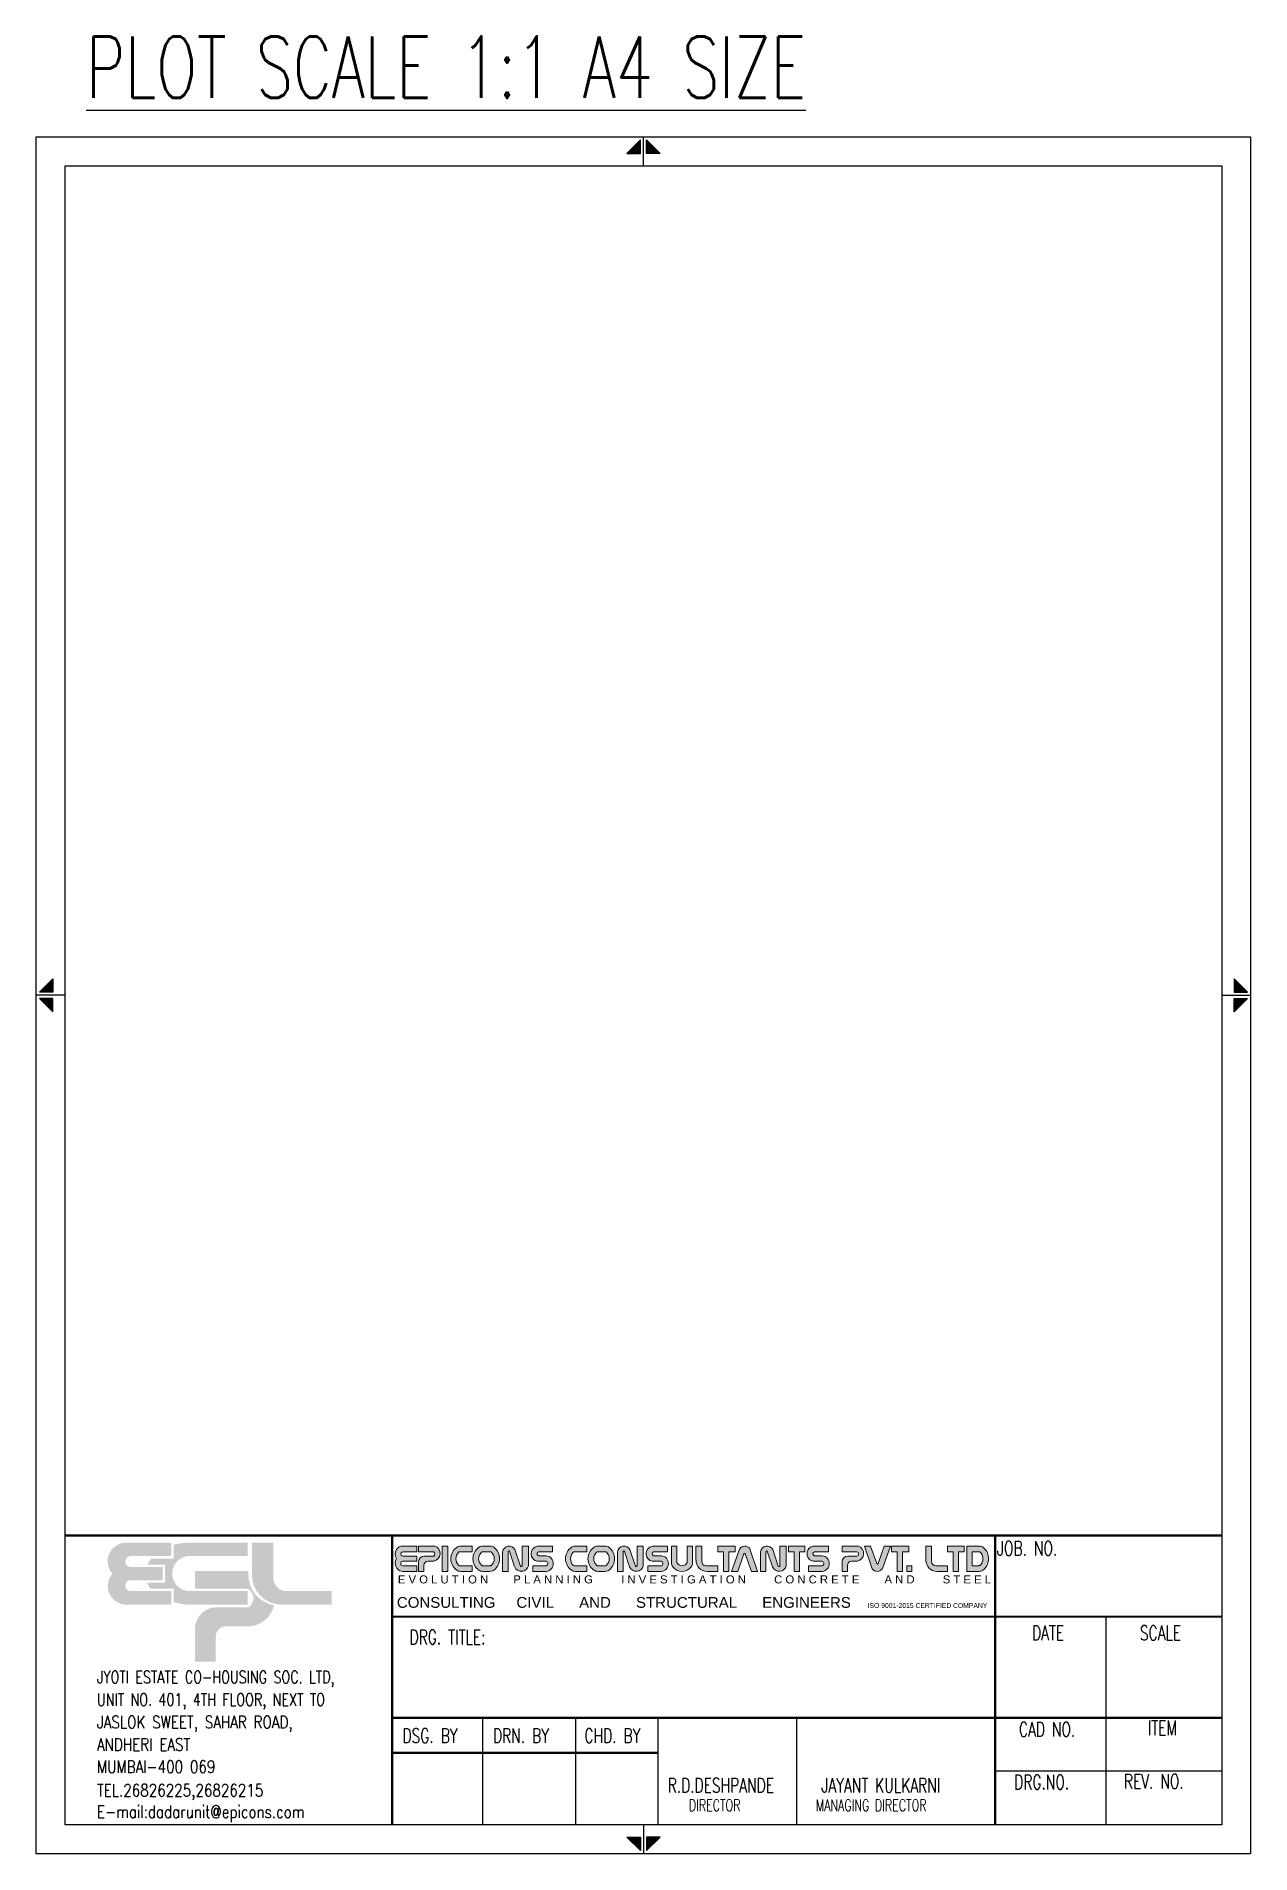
# Model space of a CAD drawing. Header units: inches. Extents: x 33061 to 258472, y -112665 to 58496.
# Drawn here: x 238732 to 258472, y -3862 to 25690 of the extents above; entities that cross this region are included whole.
import ezdxf

# ---------------------------------------------------------------- set-up
doc = ezdxf.new("R2010")
doc.units = ezdxf.units.IN
doc.header["$MEASUREMENT"] = 0
doc.layers.add('00 ECPL LOGO', color=250, linetype='Continuous', lineweight=20)
doc.layers.add('00 ELEV-2', color=9, linetype='Continuous', lineweight=30)
for name, color, linetype in [('3CONRED', 1, 'Continuous'), ('PNA', 8, 'Continuous'), ('S-TEXT-1', 4, 'Continuous'), ('TEXT', 4, 'Continuous'), ('TEXT (SHEET)', 4, 'Continuous'), ('TEXT NORMAL', 4, 'Continuous'), ('TITLE', 6, 'Continuous')]:
    doc.layers.add(name, color=color, linetype=linetype)
doc.styles.add('ROMANS', font='simplex.shx', dxfattribs={"width": 0.7})
doc.styles.add('SEC. TEXT', font='arial.ttf', dxfattribs={"height": 180})

msp = doc.modelspace()

# ---------------------------------------------------------------- texts
at = {"layer": 'TITLE', "color": 2, "style": 'ROMANS', "width": 0.7}
msp.add_text('%%UPLOT SCALE 1:1 A4 SIZE', height=1000, dxfattribs=at).set_placement((239543, 24690, 8))

# ---------------------------------------------------------------- blocks, each defined once
blk = doc.blocks.new('MID')
at = {"layer": 'TEXT'}
for p, q in [((0, 0), (10, 0)), ((8.94, 1.07), (4.27, 5.74)), ((4.27, 5.74), (4.27, 1.07)), ((4.27, 1.07), (8.94, 1.07)), ((8.94, -1.07), (4.27, -5.74)), ((4.27, -1.07), (8.94, -1.07)), ((4.27, -5.74), (4.27, -1.07))]:
    blk.add_line(p, q, dxfattribs=at)
for points in [[(4.27, 5.74), (8.94, 1.07), (4.27, 1.07)], [(4.27, -5.74), (8.94, -1.07), (4.27, -1.07)]]:
    blk.add_solid(points, dxfattribs=at)
blk = doc.blocks.new('ecpl logo')
at = {"layer": '00 ECPL LOGO'}
for color, points in [(256, [(351, -827, 0.621111), (586, -1401), (1442, -1401), (1442, -1151), (682, -1151, -0.917622), (682, -948), (1285, -948), (1285, -702), (682, -702, -0.926164), (682, -501), (1442, -501), (1442, -251), (581, -251, 0.621111), (351, -827)]), (152, [(2940, -251), (2940, -863, 0.384329), (3453, -1401), (4422, -1401), (4422, -1151), (3582, -1151, -0.414214), (3340, -908), (3340, -251)]), (140, [(1887, -779), (1887, -1102), (2862, -1102, -0.232111), (2971, -1281, -0.194401), (2883, -1450), (2269, -1450, 0.364674), (1887, -1802), (1887, -2463), (2269, -2463), (2269, -1996, -0.414214), (2462, -1802), (2899, -1802, 0.338499), (3350, -1412, -0.371272), (2877, -839), (2877, -779)])]:
    blk.add_hatch(color=color, dxfattribs=at).paths.add_polyline_path(points)
h = blk.add_hatch(color=253, dxfattribs=at)
h.dxf.hatch_style = 1
h.paths.add_polyline_path([(995, -993, 0.07148), (1056, -1106), (1486, -1106), (1486, -1356, 0.065387), (1776, -1401), (2862, -1401), (2862, -1151), (1776, -1151, -0.910826), (1742, -501), (2862, -501), (2862, -251), (1776, -251, 0.069483), (1486, -291), (1486, -546), (1071, -546, 0.072407), (1003, -657), (1329, -657), (1329, -993)])
blk = doc.blocks.new('A4')
at = {"layer": '00 ECPL LOGO'}
h = blk.add_hatch(color=7, dxfattribs=at)
h.dxf.hatch_style = 1
h.paths.add_polyline_path([(247453, 1047), (247453, 1139), (247221, 1139, 0.261636), (247124, 1085, 0.285841), (247126, 937, 0.344902), (247143, 764, 0.204992), (247225, 729), (247453, 729), (247453, 820), (247230, 820, -1), (247225, 894), (247453, 894), (247453, 977), (247230, 977, -1), (247229, 1047)])
h = blk.add_hatch(color=7, dxfattribs=at)
h.dxf.hatch_style = 1
h.paths.add_polyline_path([(247745, 1139), (247483, 1139), (247483, 1047), (247732, 1047, -0.440545), (247732, 977), (247574, 977, 0.414214), (247483, 886), (247483, 729), (247568, 729), (247568, 825, -0.414214), (247637, 894), (247732, 894, 0.757811)])
h.paths.add_polyline_path([(247957, 1139), (247868, 1139), (247868, 729), (247957, 729)])
h.paths.add_polyline_path([(248355, 1139), (248167, 1139, 0.154275), (248102, 1119, 0.519672), (248102, 750, 0.154275), (248167, 729), (248355, 729), (248355, 820), (248148, 820, -0.210356), (248131, 828, -0.388707), (248131, 1039, -0.210356), (248148, 1047), (248355, 1047)])
h.paths.add_polyline_path([(248643, 1139), (248527, 1139, 0.159018), (248460, 1118, 0.507969), (248460, 751, 0.159018), (248527, 729), (248643, 729, 0.173791), (248715, 755, 0.472311), (248715, 1114, 0.173791)])
h.paths.add_polyline_path([(248651, 1047, -0.185052), (248666, 1041, -0.445894), (248666, 826, -0.185052), (248651, 820), (248522, 820, -0.185052), (248507, 826, -0.445894), (248507, 1041, -0.185052), (248522, 1047)], flags=16)
h.paths.add_polyline_path([(249049, 1084, 0.723435), (248849, 1047), (248849, 729), (248938, 729), (248938, 1047, -0.723435), (248960, 1056), (249044, 801, 0.724077), (249268, 820), (249268, 1139), (249166, 1139), (249166, 822, -0.755661), (249139, 813)])
h.paths.add_polyline_path([(249659, 1139), (249413, 1139, 0.823713), (249413, 892), (249558, 892, -0.713272), (249558, 820), (249337, 820), (249337, 729), (249558, 729, 0.900309), (249558, 984), (249430, 984, -0.746931), (249430, 1047), (249659, 1047)])
h = blk.add_hatch(color=7, dxfattribs=at)
h.dxf.hatch_style = 1
h.paths.add_polyline_path([(250219, 1139), (250031, 1139, 0.154275), (249966, 1119, 0.519672), (249966, 750, 0.154275), (250031, 729), (250219, 729), (250219, 820), (250011, 820, -0.210932), (249995, 828, -0.385278), (249994, 1039, -0.212895), (250011, 1047), (250219, 1047)])
h.paths.add_polyline_path([(250585, 1114, 0.173792), (250513, 1139), (250397, 1139, 0.159018), (250330, 1118, 0.507969), (250330, 751, 0.159018), (250397, 729), (250513, 729, 0.173792), (250585, 755, 0.472311)])
h.paths.add_polyline_path([(250521, 1047, -0.185053), (250536, 1041, -0.445893), (250536, 826, -0.185053), (250521, 820), (250392, 820, -0.185053), (250377, 826, -0.445893), (250377, 1041, -0.185053), (250392, 1047)], flags=16)
h.paths.add_polyline_path([(250717, 1047), (250717, 729), (250806, 729), (250806, 1047, -0.436861), (250818, 1060, -0.319738), (250829, 1052), (250912, 801, 0.724077), (251136, 820), (251136, 1139), (251034, 1139), (251034, 822, -0.755661), (251007, 813), (250917, 1084, 0.723435)])
h.paths.add_polyline_path([(251530, 1139), (251284, 1139, 0.823713), (251284, 892), (251429, 892, -0.713272), (251429, 820), (251208, 820), (251208, 729), (251429, 729, 0.900309), (251429, 984), (251302, 984, -0.746931), (251302, 1047), (251530, 1047)])
h.paths.add_polyline_path([(251683, 1139), (251595, 1139), (251595, 872, 0.160106), (251617, 804, 0.505303), (251913, 804, 0.160106), (251935, 872), (251935, 1139), (251849, 1139), (251849, 872, -0.621318), (251683, 872)])
h.paths.add_polyline_path([(252085, 1139), (251992, 1139), (251992, 911, 0.414214), (252175, 729), (252347, 729), (252347, 820), (252154, 820, -0.414214), (252085, 889)])
h.paths.add_polyline_path([(252628, 1139), (252347, 1139), (252347, 1049), (252439, 1049), (252439, 729), (252527, 729), (252527, 1049), (252628, 1049)])
h.paths.add_polyline_path([(252869, 1097, 0.539211), (252702, 1092), (252571, 729), (252674, 729), (252771, 1014, -0.708617), (252793, 1014), (252895, 729), (252994, 729)])
h.paths.add_polyline_path([(253241, 1084, 0.723435), (253040, 1047), (253040, 729), (253129, 729), (253129, 1047, -0.723435), (253151, 1056), (253235, 801, 0.724077), (253459, 820), (253459, 1139), (253357, 1139), (253357, 822, -0.755661), (253330, 813)])
h.paths.add_polyline_path([(253764, 1139), (253495, 1139), (253495, 1049), (253587, 1049), (253587, 729), (253676, 729), (253676, 1049), (253764, 1049)])
h.paths.add_polyline_path([(254145, 1139), (253916, 1139, 0.157568), (253849, 1118, 0.511532), (253849, 913, 0.157569), (253916, 892), (254044, 892, -0.713272), (254044, 820), (253823, 820), (253823, 729), (254044, 729, 0.900308), (254044, 984), (253921, 984), (253917, 984, -0.722204), (253917, 1049), (254145, 1049)])
h = blk.add_hatch(color=7, dxfattribs=at)
h.dxf.hatch_style = 1
h.paths.add_polyline_path([(254630, 1139), (254369, 1139), (254369, 1047), (254607, 1047, -0.270444), (254627, 1035, -0.26297), (254627, 989, -0.270444), (254607, 977), (254460, 977, 0.414214), (254369, 886), (254369, 729), (254454, 729), (254454, 825, -0.414214), (254522, 894), (254618, 894, 0.757811)])
h.paths.add_polyline_path([(254830, 1139), (254731, 1139), (254856, 772, 0.539211), (255024, 777), (255155, 1139), (255051, 1139), (254954, 855, -0.708617), (254932, 855)])
h.paths.add_polyline_path([(255452, 1139), (255171, 1139), (255171, 1049), (255262, 1049), (255262, 729), (255351, 729), (255351, 1049), (255452, 1049)])
h.paths.add_polyline_path([(255820, 1139), (255727, 1139), (255727, 911, 0.414214), (255910, 729), (256082, 729), (256082, 820), (255889, 820, -0.414214), (255820, 889)])
h.paths.add_polyline_path([(255502, 820), (255418, 820), (255418, 729), (255502, 729)])
h = blk.add_hatch(color=7, dxfattribs=at)
h.dxf.hatch_style = 1
h.paths.add_polyline_path([(256082, 1139), (256082, 1049), (256173, 1049), (256173, 729), (256262, 729), (256262, 1049), (256350, 1049), (256350, 1139)])
h.paths.add_polyline_path([(256394, 1139), (256394, 729), (256595, 729, 0.189446), (256673, 760, 0.435754), (256673, 1109, 0.189446), (256595, 1139)])
h.paths.add_polyline_path([(256598, 1049, -0.519112), (256598, 820), (256481, 820), (256481, 1049)], flags=16)
at = {"layer": '00 ECPL LOGO', "color": 7}
for p, q in [((247453, 1139), (247221, 1139)), ((247225, 894), (247453, 894)), ((247230, 1047), (247453, 1047)), ((247453, 977), (247230, 977)), ((247453, 1047), (247453, 1139)), ((247453, 894), (247453, 977)), ((247745, 1139), (247483, 1139)), ((247483, 1139), (247483, 1047)), ((247732, 1047), (247483, 1047)), ((247732, 977), (247574, 977)), ((247637, 894), (247732, 894)), ((247868, 1139), (247957, 1139)), ((247868, 1139), (247868, 729)), ((247957, 1139), (247957, 729)), ((248148, 1047), (248355, 1047)), ((248167, 1139), (248355, 1139)), ((248355, 1047), (248355, 1139)), ((248522, 1047), (248651, 1047)), ((248527, 1139), (248643, 1139)), ((248849, 1047), (248849, 729)), ((248938, 1047), (248938, 729)), ((248960, 1056), (249044, 801)), ((249049, 1084), (249139, 813)), ((249166, 1139), (249268, 1139)), ((249268, 1139), (249166, 1139)), ((249166, 1139), (249166, 820)), ((249268, 1139), (249268, 820)), ((249268, 1047), (249268, 1047)), ((249413, 1139), (249659, 1139)), ((249659, 1139), (249413, 1139)), ((249558, 892), (249413, 892)), ((249430, 1047), (249659, 1047)), ((249558, 984), (249430, 984)), ((249659, 1047), (249659, 1139)), ((250011, 1047), (250219, 1047)), ((250219, 1139), (250031, 1139)), ((250219, 1047), (250219, 1139)), ((250392, 1047), (250521, 1047)), ((250397, 1139), (250513, 1139)), ((250717, 1047), (250717, 729)), ((250806, 1047), (250806, 729)), ((250829, 1052), (250912, 801)), ((250917, 1084), (251007, 813)), ((251034, 1139), (251136, 1139)), ((251034, 1139), (251136, 1139)), ((251136, 1139), (251034, 1139)), ((251034, 1139), (251034, 820)), ((251136, 1139), (251136, 820)), ((251136, 1047), (251136, 1047)), ((251284, 1139), (251530, 1139)), ((251284, 1139), (251530, 1139)), ((251530, 1139), (251284, 1139)), ((251429, 892), (251284, 892)), ((251302, 1047), (251530, 1047)), ((251429, 984), (251302, 984)), ((251530, 1047), (251530, 1139)), ((251595, 1139), (251683, 1139)), ((251683, 1139), (251595, 1139)), ((251595, 1139), (251595, 872)), ((251683, 1139), (251683, 872)), ((251849, 1139), (251935, 1139)), ((251935, 1139), (251849, 1139)), ((251849, 1139), (251849, 872)), ((251935, 1139), (251935, 872)), ((251992, 1139), (252085, 1139)), ((252085, 1139), (251992, 1139)), ((251992, 911), (251992, 1139)), ((252085, 889), (252085, 1139)), ((252347, 1139), (252628, 1139)), ((252628, 1139), (252347, 1139)), ((252347, 1139), (252347, 1049)), ((252347, 1049), (252439, 1049)), ((252439, 729), (252439, 1049)), ((252527, 729), (252527, 1049)), ((252527, 1049), (252628, 1049)), ((252571, 729), (252702, 1092)), ((252628, 1139), (252628, 1049)), ((252674, 729), (252771, 1014)), ((252895, 729), (252793, 1014)), ((252994, 729), (252869, 1097)), ((253040, 1047), (253040, 729)), ((253129, 1047), (253129, 729)), ((253151, 1056), (253235, 801)), ((253241, 1084), (253330, 813)), ((253357, 1139), (253459, 1139)), ((253357, 1139), (253459, 1139)), ((253459, 1139), (253357, 1139)), ((253357, 1139), (253459, 1139)), ((253357, 1139), (253357, 820)), ((253459, 1139), (253459, 820)), ((253459, 1047), (253459, 1047)), ((253495, 1139), (253764, 1139)), ((253764, 1139), (253495, 1139)), ((253495, 1139), (253764, 1139)), ((253495, 1139), (253764, 1139)), ((253764, 1139), (253495, 1139)), ((253495, 1139), (253495, 1049)), ((253495, 1049), (253587, 1049)), ((253495, 1049), (253587, 1049)), ((253587, 729), (253587, 1049)), ((253676, 729), (253676, 1049)), ((253676, 1049), (253764, 1049)), ((253676, 1049), (253764, 1049)), ((253764, 1139), (253764, 1049)), ((253899, 1139), (254145, 1139)), ((253899, 1139), (254145, 1139)), ((254044, 892), (253899, 892)), ((254145, 1139), (253916, 1139)), ((253916, 892), (254034, 892)), ((253917, 1049), (254145, 1049)), ((254044, 984), (253917, 984)), ((253921, 984), (254044, 984)), ((254145, 1047), (254145, 1139)), ((254630, 1139), (254369, 1139)), ((254369, 1139), (254369, 1047)), ((254607, 1047), (254369, 1047)), ((254607, 977), (254460, 977)), ((254522, 894), (254618, 894)), ((254830, 1139), (254731, 1139)), ((254830, 1139), (254731, 1139)), ((254731, 1139), (254856, 772)), ((254830, 1139), (254932, 855)), ((255051, 1139), (254954, 855)), ((255155, 1139), (255024, 777)), ((255155, 1139), (255051, 1139)), ((255097, 1139), (255051, 1139)), ((255155, 1139), (255051, 1139)), ((255171, 1139), (255452, 1139)), ((255452, 1139), (255171, 1139)), ((255171, 1139), (255452, 1139)), ((255171, 1139), (255452, 1139)), ((255171, 1139), (255452, 1139)), ((255171, 1139), (255171, 1049)), ((255171, 1049), (255262, 1049)), ((255171, 1049), (255262, 1049)), ((255262, 729), (255262, 1049)), ((255351, 729), (255351, 1049)), ((255351, 1049), (255452, 1049)), ((255351, 1049), (255452, 1049)), ((255452, 1139), (255452, 1049)), ((255727, 1139), (255820, 1139)), ((255820, 1139), (255727, 1139)), ((255727, 911), (255727, 1139)), ((255820, 889), (255820, 1139)), ((256082, 1139), (256350, 1139)), ((256350, 1139), (256082, 1139)), ((256082, 1139), (256082, 1049)), ((256082, 1049), (256173, 1049)), ((256173, 1049), (256082, 1049)), ((256173, 729), (256173, 1049)), ((256262, 729), (256262, 1049)), ((256262, 1049), (256350, 1049)), ((256262, 1049), (256350, 1049)), ((256350, 1049), (256262, 1049)), ((256350, 1139), (256350, 1049)), ((256394, 1139), (256595, 1139)), ((256394, 1139), (256394, 729)), ((256481, 1049), (256481, 820)), ((256481, 1049), (256590, 1049)), ((247453, 820), (247225, 820)), ((247225, 729), (247453, 729)), ((247453, 729), (247453, 820)), ((247483, 886), (247483, 729)), ((247483, 729), (247568, 729)), ((247568, 825), (247568, 729)), ((247868, 729), (247957, 729)), ((248148, 820), (248355, 820)), ((248167, 729), (248355, 729)), ((248355, 729), (248355, 820)), ((248522, 820), (248651, 820)), ((248643, 729), (248527, 729)), ((248849, 729), (248938, 729)), ((249148, 729), (249166, 729)), ((249166, 730), (249166, 729)), ((249268, 820), (249268, 820)), ((249337, 729), (249337, 820)), ((249337, 820), (249558, 820)), ((249337, 729), (249558, 729)), ((249337, 729), (249558, 729)), ((250011, 820), (250219, 820)), ((250031, 729), (250219, 729)), ((250219, 729), (250219, 820)), ((250392, 820), (250521, 820)), ((250397, 729), (250513, 729)), ((250717, 729), (250806, 729)), ((250717, 729), (250806, 729)), ((250717, 729), (250806, 729)), ((251208, 729), (251208, 820)), ((251208, 820), (251429, 820)), ((251208, 820), (251429, 820)), ((251208, 729), (251429, 729)), ((251208, 729), (251429, 729)), ((251208, 729), (251429, 729)), ((252154, 820), (252347, 820)), ((252175, 729), (252347, 729)), ((252175, 729), (252347, 729)), ((252347, 820), (252347, 729)), ((252439, 729), (252527, 729)), ((252439, 729), (252527, 729)), ((252571, 729), (252674, 729)), ((252628, 729), (252674, 729)), ((252895, 729), (252994, 729)), ((252895, 729), (252994, 729)), ((253040, 729), (253129, 729)), ((253040, 729), (253129, 729)), ((253040, 729), (253129, 729)), ((253459, 820), (253459, 820)), ((253587, 729), (253676, 729)), ((253587, 729), (253676, 729)), ((253587, 729), (253676, 729)), ((253587, 729), (253676, 729)), ((253823, 729), (253823, 820)), ((253823, 820), (254044, 820)), ((253823, 820), (254044, 820)), ((253823, 820), (254044, 820)), ((253823, 729), (254044, 729)), ((253823, 729), (254044, 729)), ((253823, 729), (254044, 729)), ((253823, 729), (254044, 729)), ((253823, 729), (254044, 729)), ((254369, 886), (254369, 729)), ((254369, 729), (254454, 729)), ((254454, 825), (254454, 729)), ((255262, 729), (255351, 729)), ((255262, 729), (255351, 729)), ((255262, 729), (255351, 729)), ((255889, 820), (256082, 820)), ((255910, 729), (256082, 729)), ((255910, 729), (256082, 729)), ((256082, 820), (256082, 729)), ((256173, 729), (256262, 729)), ((256173, 729), (256262, 729)), ((256173, 729), (256262, 729)), ((256173, 729), (256262, 729)), ((256187, 729), (256262, 729)), ((256187, 729), (256262, 729)), ((256187, 729), (256262, 729)), ((256187, 729), (256262, 729)), ((256394, 729), (256595, 729)), ((256481, 820), (256590, 820))]:
    blk.add_line(p, q, dxfattribs=at)
blk.add_lwpolyline([(255418, 820), (255502, 820), (255502, 729), (255418, 729)], close=True, dxfattribs=at)
for centre, radius, start, end in [((247244, 1012), 140, 148.648, 212.4563), ((247244, 861), 140, 147.5437, 223.6612), ((247221, 1026), 114, 90, 148.648), ((247228, 857), 36.8, 94.0242, 265.9758), ((247230, 1012), 34.7, 88.7637, 271.2363), ((247574, 886), 91.1, 90, 180), ((247637, 825), 68.3, 90, 180), ((247704, 1018), 128, 282.7188, 71.3398), ((247700, 1012), 47, 312.4487, 47.5513), ((248232, 934), 225, 125.0807, 234.9193), ((248247, 934), 157, 137.5171, 222.4829), ((248167, 1026), 114, 90, 125.0807), ((248148, 1024), 22.8, 90, 137.5171), ((248593, 934), 227, 126.1417, 233.8583), ((248603, 934), 144, 131.9364, 228.0636), ((248527, 1026), 114, 90, 126.1417), ((248522, 1024), 22.8, 90, 131.9364), ((248643, 1026), 114, 50.5638, 90), ((248651, 1024), 22.8, 48.0636, 90), ((248569, 934), 144, 311.9364, 48.0636), ((248568, 934), 232, 309.4362, 50.5638), ((248955, 1032), 107, 28.75, 172.2831), ((248950, 1048), 12.7, 40.0191, 183.5523), ((249437, 1016), 126, 101.0425, 258.9575), ((249440, 1015), 32.9, 106.4856, 253.5144), ((249544, 856), 128, 276.006, 83.994), ((249546, 856), 37.8, 289.0016, 70.9984), ((250095, 934), 225, 125.0807, 234.9193), ((250111, 934), 158, 138.0741, 222.3563), ((250031, 1026), 114, 90, 125.0807), ((250011, 1024), 22.8, 90, 138.0741), ((250463, 934), 227, 126.1417, 233.8583), ((250473, 934), 144, 131.9364, 228.0636), ((250397, 1026), 114, 90, 126.1417), ((250392, 1024), 22.8, 90, 131.9364), ((250513, 1026), 114, 50.5638, 90), ((250521, 1024), 22.8, 48.0636, 90), ((250439, 934), 144, 311.9364, 48.0636), ((250438, 934), 232, 309.4362, 50.5638), ((250823, 1032), 107, 28.75, 172.2831), ((250818, 1048), 12.7, 89.1577, 183.5523), ((250818, 1049), 11.4, 18.2334, 89.1577), ((251308, 1016), 126, 101.0425, 258.9575), ((251311, 1015), 32.9, 106.4856, 253.5144), ((251416, 856), 128, 276.006, 83.994), ((251417, 856), 37.8, 289.0016, 70.9984), ((252175, 911), 182, 180, 270), ((252154, 889), 68.3, 180, 270), ((252787, 1039), 100, 35.166, 148.5022), ((252782, 1010), 11.4, 19.7665, 161.0546), ((253147, 1032), 107, 28.75, 172.2831), ((253142, 1048), 12.7, 40.0191, 183.5523), ((253923, 1016), 126, 125.818, 234.182), ((253916, 1026), 114, 90, 125.818), ((253916, 1006), 114, 234.182, 270), ((253927, 1016), 34.4, 108.3261, 238.1957), ((253921, 1006), 22.8, 238.1957, 270), ((254031, 856), 128, 276.006, 83.994), ((254032, 856), 37.8, 289.0016, 70.9984), ((254460, 886), 91.1, 90, 180), ((254522, 825), 68.3, 90, 180), ((254607, 1024), 22.8, 29.4672, 90), ((254607, 1000), 22.8, 270, 330.5328), ((254590, 1018), 128, 282.7188, 71.3398), ((254586, 1012), 47, 330.5328, 29.4672), ((255910, 911), 182, 180, 270), ((255889, 889), 68.3, 180, 270), ((256590, 1026), 22.8, 51.4816, 90), ((256595, 1026), 114, 47.0907, 90), ((256517, 935), 140, 308.5184, 51.4816), ((256511, 934), 238, 312.9093, 47.0907), ((247225, 843), 114, 223.6612, 270), ((248167, 843), 114, 234.9193, 270), ((248148, 843), 22.8, 222.4829, 270), ((248527, 843), 114, 233.8583, 270), ((248522, 843), 22.8, 228.0636, 270), ((248643, 843), 114, 270, 309.4362), ((248651, 843), 22.8, 270, 311.9364), ((249153, 847), 118, 203.2219, 346.755), ((249151, 821), 15, 214.0796, 357.6127), ((250031, 843), 114, 234.9193, 270), ((250011, 843), 22.8, 222.3563, 270), ((250397, 843), 114, 233.8583, 270), ((250392, 843), 22.8, 228.0636, 270), ((250513, 843), 114, 270, 309.4362), ((250521, 843), 22.8, 270, 311.9364), ((251021, 847), 118, 203.2219, 346.8516), ((251019, 821), 15, 214.0796, 357.6127), ((251708, 872), 114, 180, 216.3848), ((251765, 913), 184, 216.3848, 323.6152), ((251766, 913), 92.7, 206.2931, 333.7069), ((251821, 872), 114, 323.6152, 0), ((253344, 847), 118, 203.2219, 346.755), ((253343, 821), 15, 214.0796, 357.6127), ((254938, 829), 100, 215.166, 328.5022), ((254943, 859), 11.4, 199.7665, 341.0546), ((256590, 843), 22.8, 270, 308.5184), ((256595, 843), 114, 270, 312.9093)]:
    blk.add_arc(centre, radius, start, end, dxfattribs=at)
at = {"layer": '3CONRED'}
blk.add_line((260538, -2522), (256855, -2522), dxfattribs=at)
at = {"layer": 'PNA', "color": 5}
for p, q in [((258658, -3392), (258658, -8)), ((248525, -3392), (248525, -1653)), ((250040, -3392), (250040, -1653)), ((251377, -3392), (251377, -1653)), ((253633, -3392), (253633, -1653))]:
    blk.add_line(p, q, dxfattribs=at)
at = {"layer": 'PNA', "color": 4}
blk.add_lwpolyline([(261008, -3862), (241268, -3862), (241268, 24056), (261008, 24056)], close=True, dxfattribs=at)
at = {"layer": 'PNA', "color": 3}
blk.add_lwpolyline([(260538, -3392), (241738, -3392), (241738, 23586), (260538, 23586)], close=True, dxfattribs=at)
at = {"layer": 'PNA', "color": 1, "const_width": 37.6}
for points in [[(241738, 1314), (260538, 1314)], [(247053, -3392), (247053, 1314)], [(256855, -3392), (256855, 1314)], [(247053, -8), (260538, -8)], [(247053, -1653), (260538, -1653)], [(247053, -2221), (251377, -2221)]]:
    blk.add_lwpolyline(points, dxfattribs=at)
at = {"layer": '00 ELEV-2', "xscale": 0.8756090370211822, "yscale": 0.8756090370211822, "zscale": 0.8756090370211822}
blk.add_blockref('ecpl logo', (242198, 1415), dxfattribs=at)
at = {"layer": 'TEXT (SHEET)', "color": 4, "yscale": 47, "zscale": 47, "rotation": 270}
for p, xscale in [((251138, 23586), -47), ((251138, -3392), 47)]:
    blk.add_blockref('MID', p, dxfattribs=dict(at, xscale=xscale))
at = {"layer": 'TEXT (SHEET)', "color": 4, "yscale": 47, "zscale": 47}
for p, xscale in [((241738, 10097), -47), ((260538, 10097), 47)]:
    blk.add_blockref('MID', p, dxfattribs=dict(at, xscale=xscale))
at = {"layer": '00 ECPL LOGO', "color": 7, "attachment_point": 1, "style": 'SEC. TEXT'}
for s, insert, char_height, width in [('\\pt22;E V O L U T I O N        P L A N N I N G         I N V E S T I G A T I O N         C O N C R E T E        A N D         S T E E L', (247146, 664), 131.341, 390085.8), ('\\pt22;CONSULTING     CIVIL      AND      STRUCTURAL      ENGINEERS', (247129, 311), 175.12, 434094.76), ('\\pt22;ISO 9001-2015 CERTIFIED COMPANY', (254783, 213), 78.8, 380266.94)]:
    blk.add_mtext(s, dxfattribs=dict(at, insert=insert, char_height=char_height, width=width))
at = {"layer": 'S-TEXT-1', "style": 'ROMANS'}
for s, height, width, p in [('JYOTI ESTATE CO-HOUSING SOC. LTD,', 201.97, 0.75, (242254, -1091, 6)), ('UNIT NO. 401, 4TH FLOOR, NEXT TO', 201.97, 0.75, (242254, -1457, 6)), ('JASLOK SWEET, SAHAR ROAD,', 201.23, 0.8, (242254, -1823, 6)), ('ANDHERI EAST', 201.23, 0.8, (242254, -2188, 6)), ('MUMBAI-400 069', 201.23, 0.8, (242254, -2549, 6)), ('TEL.26826225,26826215', 201.23, 0.8, (242254, -2932, 6)), ('E-mail:dadarunit@epicons.com', 201.23, 0.8, (242254, -3281, 6))]:
    blk.add_text(s, height=height, dxfattribs=dict(at, width=width)).set_placement(p)
at = {"layer": 'TEXT (SHEET)', "style": 'ROMANS', "width": 0.7}
for s, height, p in [(' JOB. NO.', 235, (256773, 986)), (' DRG. TITLE:', 235, (247223, -458)), ('DATE', 235, (257454, -389)), ('SCALE', 235, (259208, -389)), ('CAD NO.', 235, (257242, -1958)), ('ITEM', 235, (259336, -1934)), (' DRG.NO.', 235, (257052, -2816)), (' REV. NO.', 235, (258835, -2804)), ('DIRECTOR', 188, (251875, -3168)), (' MANAGING DIRECTOR', 188, (253851, -3168))]:
    blk.add_text(s, height=height, dxfattribs=at).set_placement(p)
at = {"layer": 'TEXT NORMAL', "style": 'ROMANS', "width": 0.7}
for s, p in [(' DSG. BY', (247108, -2061)), (' DRN. BY', (248579, -2061)), (' CHD. BY', (250066, -2061))]:
    blk.add_text(s, height=235, dxfattribs=at).set_placement(p)
at = {"layer": 'TITLE', "color": 4, "style": 'ROMANS', "width": 0.7}
for s, p in [('R.D.DESHPANDE', (251531, -2868)), (' JAYANT KULKARNI', (253918, -2868))]:
    blk.add_text(s, height=235, dxfattribs=at).set_placement(p)

# ---------------------------------------------------------------- block references
msp.add_blockref('A4', (-2537, 0))

msp.set_redraw_order([(e.dxf.handle, doc.entitydb.next_handle()) for e in msp.query("TEXT MTEXT ATTDEF DIMENSION ARC_DIMENSION")])  # texts and dimensions are drawn at this point

doc.saveas('drawing.dxf')
